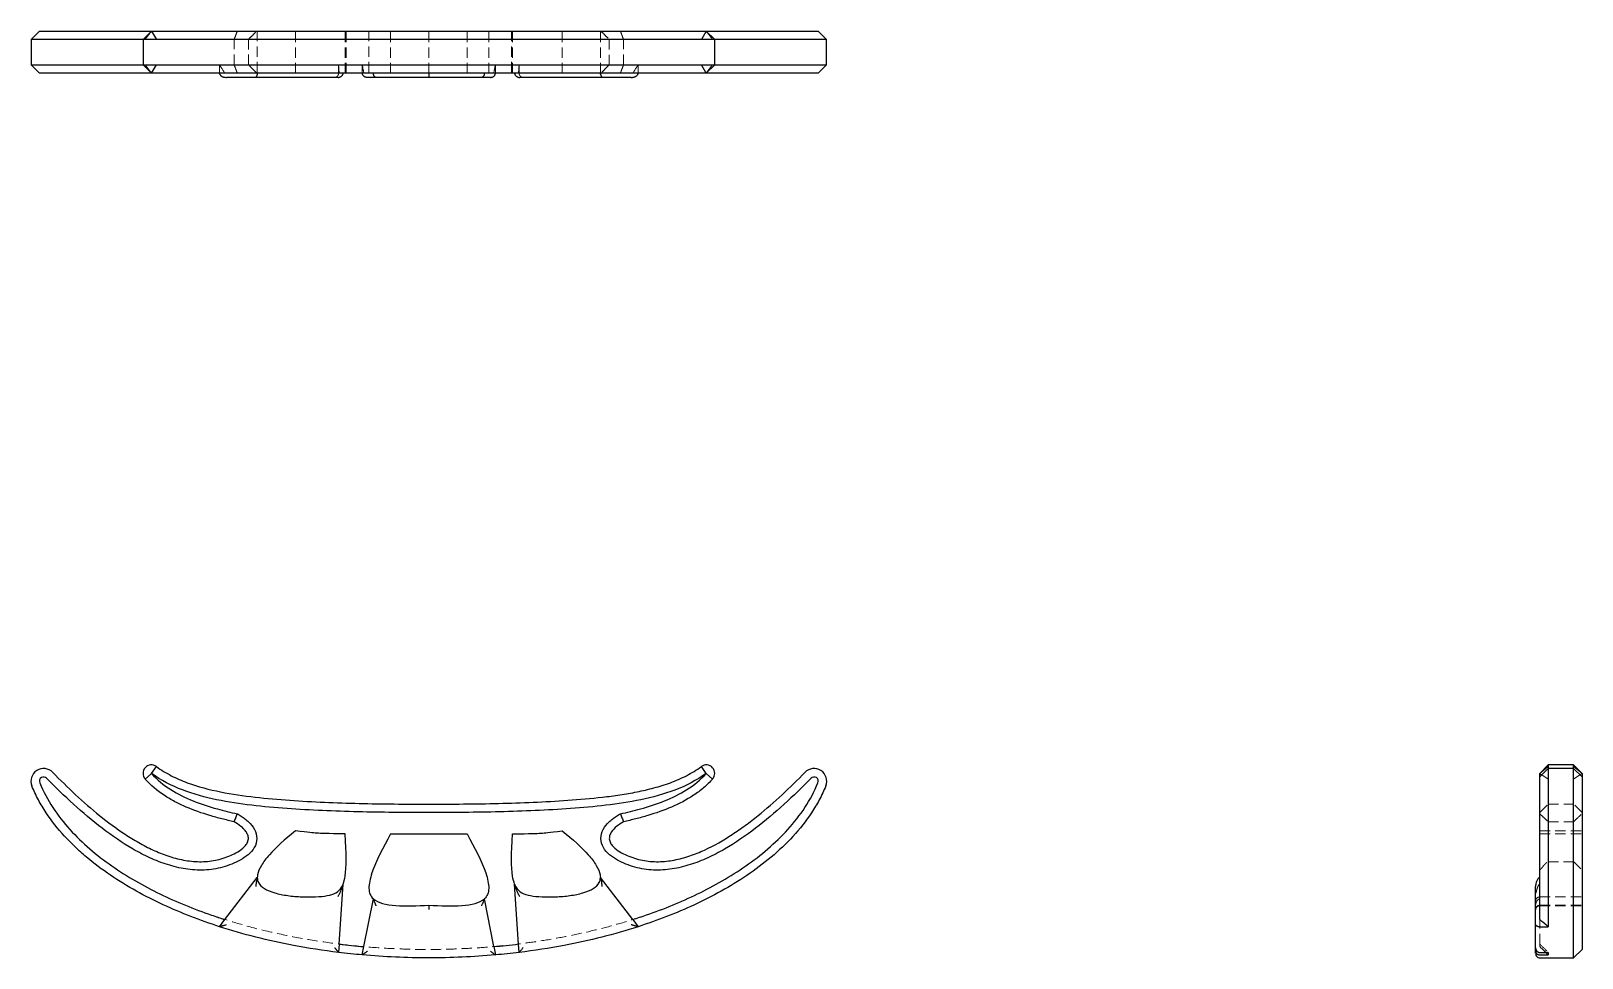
# Model space of a CAD drawing. Header units: millimetres. Extents: x 34 to 225, y 46 to 160.
import ezdxf

# ---------------------------------------------------------------- set-up
doc = ezdxf.new("R2010")
doc.units = ezdxf.units.MM
doc.linetypes.add('HIDDEN', pattern=[1.905, 1.27, -0.635])

msp = doc.modelspace()

# ---------------------------------------------------------------- linework, layer by layer
at = {"color": 7, "linetype": 'Continuous', "lineweight": 25}
for p, q in [((35.07, 159.93), (34.04, 158.89)), ((34.04, 158.89), (34.04, 155.78)), ((36.71, 158.89), (34.04, 158.89)), ((35.07, 159.93), (35.96, 159.93)), ((48.86, 159.93), (47.82, 158.89)), ((47.82, 158.89), (47.82, 155.78)), ((49.46, 158.89), (47.82, 158.89)), ((48.86, 159.93), (49.46, 158.89)), ((117.14, 159.93), (116.54, 158.89)), ((118.18, 158.89), (116.54, 158.89)), ((118.18, 158.89), (117.14, 159.93)), ((118.18, 155.78), (118.18, 158.89)), ((131.96, 158.89), (129.29, 158.89)), ((130.04, 159.93), (130.93, 159.93)), ((131.96, 158.89), (130.93, 159.93)), ((131.96, 155.78), (131.96, 158.89)), ((34.04, 155.78), (35.07, 154.74)), ((34.04, 155.78), (36.71, 155.78)), ((35.96, 154.74), (35.07, 154.74)), ((47.82, 155.78), (48.86, 154.74)), ((47.82, 155.78), (49.46, 155.78)), ((48.86, 154.74), (49.46, 155.78)), ((117.14, 154.74), (116.54, 155.78)), ((116.54, 155.78), (118.18, 155.78)), ((117.14, 154.74), (118.18, 155.78)), ((129.29, 155.78), (131.96, 155.78)), ((130.93, 154.74), (130.04, 154.74)), ((130.93, 154.74), (131.96, 155.78)), ((61.71, 154.22), (58.1, 154.22)), ((76.53, 154.22), (75.43, 154.22)), ((90.57, 154.22), (89.47, 154.22)), ((107.9, 154.22), (104.29, 154.22)), ((48.86, 68.6), (49.46, 69.44)), ((117.14, 68.6), (116.54, 69.44)), ((220.78, 69.64), (219.74, 68.6)), ((220.78, 69.2), (219.74, 68.16)), ((223.89, 69.64), (220.78, 69.64)), ((220.78, 69.64), (220.78, 69.2)), ((223.89, 69.2), (220.78, 69.2)), ((220.78, 69.2), (220.78, 67.06)), ((224.93, 68.6), (223.89, 69.64)), ((223.89, 69.2), (223.89, 69.64)), ((224.93, 68.16), (223.89, 69.2)), ((223.89, 67.06), (223.89, 69.2)), ((48.86, 68.6), (48.08, 67.91)), ((117.14, 68.6), (117.92, 67.91)), ((219.74, 68.6), (220, 68.42)), ((219.74, 68.21), (219.74, 68.6)), ((219.74, 67.45), (219.74, 68.16)), ((224.93, 68.6), (224.66, 68.42)), ((224.93, 68.6), (224.93, 68.21)), ((224.93, 68.16), (224.93, 67.45)), ((78.27, 61.15), (87.73, 61.15)), ((57.91, 50.62), (61.89, 55.78)), ((108.09, 50.62), (104.11, 55.78)), ((71.95, 47.61), (72.44, 54.98)), ((94.05, 47.61), (93.56, 54.98)), ((219.22, 50.01), (219.22, 54.69)), ((75.01, 47.29), (76.17, 53.16)), ((90.99, 47.29), (89.83, 53.16)), ((57.24, 49.74), (57.91, 50.62)), ((108.09, 50.62), (108.76, 49.74)), ((219.74, 49.74), (220.78, 49.74)), ((71.95, 47.61), (71.89, 46.58)), ((74.81, 46.27), (75.01, 47.29)), ((90.99, 47.29), (91.19, 46.27)), ((94.11, 46.58), (94.05, 47.61)), ((219.22, 46.73), (219.22, 47.12)), ((219.74, 46.58), (220.78, 46.58)), ((219.74, 46.27), (220.78, 46.27)), ((219.74, 45.9), (223.92, 45.9)), ((223.88, 45.9), (224.93, 46.94))]:
    msp.add_line(p, q, dxfattribs=at)
at = {"color": 7, "linetype": 'HIDDEN', "lineweight": 18}
for p, q in [((47.95, 158.89), (47.82, 158.89)), ((48.86, 159.93), (48.08, 158.89)), ((59.04, 155.78), (59.04, 158.89)), ((60.79, 155.76), (60.79, 158.91)), ((61.89, 159.93), (61.89, 154.74)), ((66.58, 154.74), (66.58, 159.93)), ((72.7, 154.74), (72.7, 159.93)), ((72.81, 154.74), (72.81, 159.93)), ((75.63, 159.93), (75.63, 154.74)), ((78.27, 154.74), (78.27, 159.93)), ((83, 154.74), (83, 159.93)), ((87.73, 154.74), (87.73, 159.93)), ((90.37, 154.74), (90.37, 159.93)), ((93.19, 159.93), (93.19, 154.74)), ((93.3, 154.74), (93.3, 159.93)), ((99.42, 154.74), (99.42, 159.93)), ((104.11, 154.74), (104.11, 159.93)), ((105.21, 158.91), (105.21, 155.76)), ((106.96, 155.78), (106.96, 158.89)), ((106.96, 158.89), (108.24, 158.89)), ((117.14, 159.93), (117.92, 158.89)), ((118.18, 158.89), (117.88, 158.89)), ((47.82, 155.78), (48.12, 155.78)), ((48.86, 154.74), (48.08, 155.78)), ((57.24, 154.74), (57.24, 155.78)), ((59.04, 155.78), (57.76, 155.78)), ((71.89, 154.74), (71.89, 155.78)), ((74.81, 154.74), (74.81, 155.78)), ((91.19, 154.74), (91.19, 155.78)), ((94.11, 154.74), (94.11, 155.78)), ((108.76, 154.74), (108.76, 155.78)), ((117.14, 154.74), (117.92, 155.78)), ((118.05, 155.78), (118.15, 155.78)), ((219.74, 68.6), (220.78, 69.44)), ((224.93, 68.6), (223.89, 69.44)), ((220, 68.42), (220.78, 67.91)), ((224.66, 68.42), (223.89, 67.91)), ((219.74, 63.78), (220.78, 64.82)), ((220.78, 64.82), (223.89, 64.82)), ((220.78, 64.82), (220.78, 64.82)), ((223.89, 64.82), (223.89, 64.82)), ((224.93, 63.78), (223.89, 64.82)), ((224.93, 63.63), (224.92, 63.63)), ((219.74, 61.53), (224.93, 61.53)), ((219.74, 61.15), (224.93, 61.15)), ((220.78, 62.66), (223.89, 62.66)), ((224.04, 62.8), (223.89, 62.66)), ((220.76, 57.74), (223.91, 57.74)), ((219.74, 53.4), (224.93, 53.4)), ((219.74, 52.38), (224.93, 52.38)), ((219.74, 47.61), (219.74, 50.57)), ((219.74, 47.29), (219.74, 47.61)), ((219.74, 47.61), (219.74, 47.61))]:
    msp.add_line(p, q, dxfattribs=at)
at = {"color": 7, "linetype": 'HIDDEN', "lineweight": 18, "flags": 128}
msp.add_lwpolyline([(223.88, 57.76), (224.4, 57.24), (224.93, 56.72)], dxfattribs=at)
at = {"color": 7, "linetype": 'Continuous', "lineweight": 25}
for centre, radius, start, end in [((35.59, 67.64), 1.56, 44.2489, 201.9544), ((48.86, 68.6), 1.04, 54.4862, 221.4059), ((117.14, 68.6), 1.04, 318.5941, 125.5138), ((130.41, 67.64), 1.56, 338.0456, 135.7511), ((35.59, 67.64), 0.519, 44.2489, 201.9544), ((130.41, 67.64), 0.519, 338.0456, 135.7511)]:
    msp.add_arc(centre, radius, start, end, dxfattribs=at)
at = {"color": 7, "linetype": 'HIDDEN', "lineweight": 18}
for centre, major_axis, ratio, start_param, end_param in [((70.44, 354.68), (-186.44, 2818.71), 0.004145, 1.641147, 1.641516), ((70.26, 356.23), (-287.11, 1497.65), 0.022007, 1.700826, 1.701525), ((92.92, 342.08), (250.55, 1311), 0.025167, 4.573811, 4.574611), ((98.4, 397.8), (258.2, 3897.94), 0.003005, 4.650191, 4.650458), ((462.8, -17.96), (3896.94, -3886.55), 0.022769, 4.672696, 4.672963), ((419.68, 24.77), (2817.33, -2808.37), 0.031443, 4.672728, 4.673097), ((407.08, 37.5), (1308.14, -1277.28), 0.067956, 4.635258, 4.635815), ((421.23, 23.23), (1495.15, -1461.5), 0.059313, 4.635354, 4.636053)]:
    msp.add_ellipse(centre, major_axis=major_axis, ratio=ratio, start_param=start_param, end_param=end_param, dxfattribs=at)
at = {"color": 7, "linetype": 'Continuous', "lineweight": 25}
for centre, major_axis, ratio, start_param, end_param in [((92.56, 223.49), (19.59, 176), 0.707102, 3.133465, 3.158023), ((74.48, 223.94), (-17.46, 176.56), 0.707087, 3.133947, 3.158459), ((407.08, 37.5), (1308.14, -1277.28), 0.067956, 4.635815, 4.636057)]:
    msp.add_ellipse(centre, major_axis=major_axis, ratio=ratio, start_param=start_param, end_param=end_param, dxfattribs=at)
at = {"color": 7, "linetype": 'HIDDEN', "lineweight": 18}
for points, knots in [([(34.15, 158.89), (34.34, 158.89), (34.74, 158.89), (35.55, 158.89), (36.56, 158.89), (37.82, 158.89), (39.2, 158.89), (41.01, 158.89), (43.28, 158.89), (46.07, 158.89), (48.62, 158.89), (50.28, 158.89), (50.91, 158.89)], [0, 0, 0, 0, 0.064351, 0.129145, 0.214987, 0.300856, 0.389066, 0.477292, 0.620014, 0.762796, 0.909145, 1, 1, 1, 1]), ([(53.64, 158.89), (53.43, 158.89), (52.57, 158.89), (51.17, 158.89), (49.49, 158.89), (48.5, 158.89), (48.01, 158.89)], [0, 0, 0, 0, 0.103652, 0.439996, 0.724803, 1, 1, 1, 1]), ([(48.08, 158.89), (48.42, 158.89), (48.94, 158.89), (49.56, 158.89), (49.78, 158.89)], [0, 0, 0, 0, 0.641654, 1, 1, 1, 1]), ([(52.89, 158.89), (53.51, 158.89), (55.03, 158.89), (57.5, 158.89), (60.29, 158.89), (63.11, 158.89), (65.95, 158.89), (68.8, 158.89), (71.67, 158.89), (74.56, 158.89), (77.45, 158.89), (80.34, 158.89), (83.24, 158.89), (86.46, 158.89), (90, 158.89), (93.85, 158.89), (97.7, 158.89), (101.54, 158.89), (105.37, 158.89), (108.82, 158.89), (111.68, 158.89), (113.25, 158.89), (113.93, 158.89)], [0, 0, 0, 0, 0.032278, 0.078612, 0.125298, 0.171985, 0.218291, 0.264598, 0.311127, 0.357656, 0.403954, 0.450252, 0.496733, 0.543214, 0.605061, 0.666936, 0.728779, 0.791824, 0.854905, 0.917936, 0.964735, 1, 1, 1, 1]), ([(56.6, 158.89), (56.81, 158.89), (57.61, 158.89), (58.43, 158.89), (59.04, 158.89)], [0, 0, 0, 0, 0.261164, 1, 1, 1, 1]), ([(59.43, 159.93), (59.36, 159.75), (59.3, 159.58), (59.23, 159.41), (59.17, 159.24), (59.1, 159.06), (59.04, 158.89)], [0, 0, 0, 0, 0.000738685, 0.000738685, 0.000738685, 0.00147737, 0.00147737, 0.00147737, 0.00147737]), ([(59.04, 158.89), (59.22, 158.89), (59.58, 158.89), (60.09, 158.89), (60.51, 158.89), (60.76, 158.89), (60.77, 158.89), (60.78, 158.89)], [0, 0, 0, 0, 0.226578, 0.455074, 0.702495, 0.881109, 1, 1, 1, 1]), ([(60.78, 158.88), (60.96, 159.06), (61.3, 159.4), (61.65, 159.75), (61.83, 159.93)], [0, 0, 0, 0, 0.5, 1, 1, 1, 1]), ([(104.17, 159.93), (104.35, 159.75), (104.7, 159.4), (105.04, 159.06), (105.22, 158.88)], [0, 0, 0, 0, 0.5000003, 1, 1, 1, 1]), ([(105.68, 158.89), (105.67, 158.89), (105.53, 158.89), (105.36, 158.89), (105.21, 158.89), (105.22, 158.89), (105.23, 158.89)], [0, 0, 0, 0, 0.0382725, 0.4808685, 0.8444896, 1, 1, 1, 1]), ([(106.96, 158.89), (106.9, 159.06), (106.83, 159.24), (106.77, 159.41), (106.73, 159.49), (106.7, 159.58), (106.67, 159.67), (106.64, 159.75), (106.6, 159.84), (106.57, 159.93)], [0, 0, 0, 0, 0.000738722, 0.000738722, 0.000738722, 0.001108083, 0.001108083, 0.001108083, 0.001477444, 0.001477444, 0.001477444, 0.001477444]), ([(114.96, 158.89), (115.74, 158.89), (117.41, 158.89), (119.87, 158.89), (122.36, 158.89), (124.55, 158.89), (126.46, 158.89), (128.11, 158.89), (129.6, 158.89), (130.9, 158.89), (131.54, 158.89), (131.85, 158.89)], [0, 0, 0, 0, 0.110487, 0.238462, 0.364999, 0.492222, 0.592992, 0.693733, 0.797908, 0.902023, 1, 1, 1, 1]), ([(116.15, 158.89), (116.34, 158.89), (116.99, 158.89), (117.53, 158.89), (117.92, 158.89)], [0, 0, 0, 0, 0.284844, 1, 1, 1, 1]), ([(50.47, 155.78), (50, 155.78), (48.61, 155.78), (46.41, 155.77), (44.06, 155.78), (42, 155.78), (40.24, 155.78), (38.61, 155.78), (37.1, 155.77), (35.76, 155.77), (34.78, 155.78), (34.31, 155.78), (34.15, 155.78)], [0, 0, 0, 0, 0.06957, 0.202481, 0.335367, 0.437835, 0.540732, 0.640013, 0.739266, 0.84212, 0.944913, 1, 1, 1, 1]), ([(49.85, 155.78), (49.66, 155.78), (49.01, 155.78), (48.47, 155.78), (48.08, 155.78)], [0, 0, 0, 0, 0.284844, 1, 1, 1, 1]), ([(57.24, 155.78), (56.31, 155.78), (54.63, 155.78), (53, 155.78), (52.27, 155.78)], [0, 0, 0, 0, 0.554841, 1, 1, 1, 1]), ([(59.04, 155.78), (59.1, 155.6), (59.17, 155.43), (59.23, 155.26), (59.27, 155.17), (59.3, 155.08), (59.33, 155), (59.36, 154.91), (59.4, 154.83), (59.43, 154.74)], [0, 0, 0, 0, 0.000738722, 0.000738722, 0.000738722, 0.001108083, 0.001108083, 0.001108083, 0.001477444, 0.001477444, 0.001477444, 0.001477444]), ([(61.83, 154.74), (61.65, 154.91), (61.3, 155.26), (60.96, 155.61), (60.78, 155.78)], [0, 0, 0, 0, 0.5, 1, 1, 1, 1]), ([(61.92, 154.74), (61.91, 154.69), (61.9, 154.61), (61.86, 154.54), (61.84, 154.51)], [0, 0, 0, 0, 0.631536, 1, 1, 1, 1]), ([(71.4, 154.22), (71.43, 154.22), (71.46, 154.22), (71.52, 154.23), (71.57, 154.25), (71.61, 154.27), (71.65, 154.29), (71.68, 154.32), (71.73, 154.36), (71.79, 154.42), (71.85, 154.52), (71.88, 154.63), (71.88, 154.7), (71.89, 154.74)], [0, 0, 0, 0, 0.096123, 0.183986, 0.263597, 0.334972, 0.398129, 0.453097, 0.499921, 0.647199, 0.777495, 0.893732, 1, 1, 1, 1]), ([(94.6, 154.22), (94.58, 154.22), (94.52, 154.22), (94.44, 154.24), (94.36, 154.29), (94.28, 154.34), (94.21, 154.42), (94.16, 154.52), (94.12, 154.63), (94.12, 154.7), (94.11, 154.74)], [0, 0, 0, 0, 0.086495, 0.249567, 0.38966, 0.500064, 0.648495, 0.780719, 0.897189, 1, 1, 1, 1]), ([(104.16, 154.51), (104.14, 154.54), (104.1, 154.61), (104.09, 154.69), (104.08, 154.74)], [0, 0, 0, 0, 0.368461, 1, 1, 1, 1]), ([(105.22, 155.78), (105.04, 155.61), (104.7, 155.26), (104.35, 154.91), (104.17, 154.74)], [0, 0, 0, 0, 0.5, 1, 1, 1, 1]), ([(106.96, 155.78), (106.78, 155.78), (106.42, 155.78), (105.91, 155.78), (105.49, 155.78), (105.25, 155.78), (105.19, 155.78), (105.29, 155.78), (105.47, 155.78), (105.62, 155.78), (105.63, 155.78)], [0, 0, 0, 0, 0.164508, 0.330408, 0.510049, 0.639733, 0.741123, 0.842666, 0.979224, 1, 1, 1, 1]), ([(106.57, 154.74), (106.64, 154.91), (106.7, 155.08), (106.77, 155.26), (106.83, 155.43), (106.9, 155.6), (106.96, 155.78)], [0, 0, 0, 0, 0.000738685, 0.000738685, 0.000738685, 0.00147737, 0.00147737, 0.00147737, 0.00147737]), ([(109.4, 155.78), (109.19, 155.78), (108.39, 155.78), (107.57, 155.78), (106.96, 155.78)], [0, 0, 0, 0, 0.261164, 1, 1, 1, 1]), ([(113.09, 155.78), (112.61, 155.78), (111.2, 155.78), (109.74, 155.78), (108.76, 155.78)], [0, 0, 0, 0, 0.332067, 1, 1, 1, 1]), ([(112.36, 155.78), (112.57, 155.78), (113.43, 155.78), (114.83, 155.78), (116.51, 155.78), (117.5, 155.78), (117.99, 155.78)], [0, 0, 0, 0, 0.103652, 0.439996, 0.724803, 1, 1, 1, 1]), ([(131.85, 155.78), (131.66, 155.78), (131.26, 155.78), (130.45, 155.77), (129.44, 155.77), (128.18, 155.78), (126.8, 155.78), (124.99, 155.77), (122.72, 155.78), (120.02, 155.77), (117.56, 155.78), (116, 155.78), (115.36, 155.78)], [0, 0, 0, 0, 0.065194, 0.130837, 0.217804, 0.304798, 0.394163, 0.483546, 0.627597, 0.772789, 0.906934, 1, 1, 1, 1]), ([(117.92, 155.78), (117.58, 155.78), (117.06, 155.78), (116.44, 155.78), (116.22, 155.78)], [0, 0, 0, 0, 0.641654, 1, 1, 1, 1]), ([(220.78, 66.81), (220.78, 66.81), (220.78, 66.97), (220.78, 67.37), (220.78, 68.01), (220.78, 68.71), (220.78, 69.2), (220.78, 69.44)], [0, 0, 0, 0, 0.01829, 0.307569, 0.59663, 0.797583, 1, 1, 1, 1]), ([(220.78, 57.76), (220.78, 57.77), (220.78, 57.78), (220.78, 57.94), (220.78, 58.32), (220.78, 58.96), (220.78, 59.71), (220.78, 60.57), (220.78, 61.7), (220.78, 63.14), (220.78, 64.9), (220.78, 66.76), (220.78, 68.07), (220.78, 68.73)], [0, 0, 0, 0, 0.013418, 0.059646, 0.15461, 0.235023, 0.315479, 0.397794, 0.480127, 0.609396, 0.738701, 0.869344, 1, 1, 1, 1]), ([(223.89, 69.44), (223.89, 69.17), (223.89, 68.62), (223.89, 67.98), (223.89, 67.66), (223.89, 67.52)], [0, 0, 0, 0, 0.352694, 0.70868, 1, 1, 1, 1]), ([(223.89, 68.73), (223.89, 68.02), (223.89, 66.6), (223.89, 64.59), (223.89, 62.89), (223.89, 61.5), (223.89, 60.4), (223.89, 59.54), (223.89, 58.91), (223.89, 58.45), (223.89, 58.09), (223.89, 57.84), (223.89, 57.8), (223.89, 57.78)], [0, 0, 0, 0, 0.141377, 0.282969, 0.424528, 0.520706, 0.616938, 0.713013, 0.772366, 0.831706, 0.892409, 0.953084, 1, 1, 1, 1]), ([(219.74, 63.63), (219.91, 63.47), (220.08, 63.31), (220.26, 63.14), (220.43, 62.98), (220.6, 62.82), (220.78, 62.66)], [0, 0, 0, 0, 0.000738685, 0.000738685, 0.000738685, 0.00147737, 0.00147737, 0.00147737, 0.00147737]), ([(223.89, 62.66), (224.06, 62.82), (224.24, 62.98), (224.41, 63.14), (224.49, 63.23), (224.58, 63.31), (224.67, 63.39), (224.75, 63.47), (224.84, 63.55), (224.93, 63.63)], [0, 0, 0, 0, 0.000738722, 0.000738722, 0.000738722, 0.001108083, 0.001108083, 0.001108083, 0.001477444, 0.001477444, 0.001477444, 0.001477444]), ([(219.74, 56.7), (219.79, 56.75), (219.88, 56.85), (220.03, 57.03), (220.15, 57.18), (220.25, 57.3), (220.32, 57.38), (220.39, 57.45), (220.46, 57.51), (220.52, 57.57), (220.6, 57.64), (220.7, 57.7), (220.75, 57.74), (220.78, 57.76)], [0, 0, 0, 0, 0.223964, 0.396147, 0.520893, 0.567635, 0.605881, 0.638407, 0.669386, 0.703423, 0.743989, 0.851656, 1, 1, 1, 1]), ([(219.74, 54.98), (219.73, 54.98), (219.72, 54.98), (219.69, 54.97), (219.66, 54.95), (219.62, 54.91), (219.56, 54.81), (219.49, 54.64), (219.41, 54.44), (219.35, 54.24), (219.3, 54.04), (219.25, 53.84), (219.23, 53.65), (219.22, 53.52), (219.22, 53.46)], [0, 0, 0, 0, 0.011562, 0.02373, 0.045329, 0.072593, 0.126422, 0.251605, 0.376946, 0.501371, 0.634323, 0.749273, 0.881418, 1, 1, 1, 1]), ([(219.22, 52.92), (219.23, 52.98), (219.24, 53.1), (219.36, 53.27), (219.54, 53.38), (219.67, 53.39), (219.74, 53.4)], [0, 0, 0, 0, 0.247877, 0.50199, 0.755067, 1, 1, 1, 1]), ([(219.74, 53.16), (219.72, 53.15), (219.69, 53.15), (219.64, 53.14), (219.59, 53.11), (219.54, 53.08), (219.47, 53.03), (219.4, 52.94), (219.31, 52.78), (219.25, 52.61), (219.22, 52.45), (219.22, 52.36), (219.22, 52.32)], [0, 0, 0, 0, 0.0433093, 0.0891269, 0.1385241, 0.1923587, 0.2512952, 0.3628253, 0.5012408, 0.7500247, 0.8749163, 1, 1, 1, 1]), ([(219.74, 52.38), (219.72, 52.38), (219.66, 52.38), (219.58, 52.36), (219.48, 52.32), (219.38, 52.25), (219.3, 52.14), (219.23, 52.01), (219.22, 51.91), (219.22, 51.86)], [0, 0, 0, 0, 0.0852019, 0.1911778, 0.3191106, 0.4685826, 0.6365162, 0.8166045, 1, 1, 1, 1]), ([(219.22, 51.8), (219.23, 51.86), (219.24, 51.99), (219.36, 52.17), (219.54, 52.29), (219.67, 52.3), (219.74, 52.31)], [0, 0, 0, 0, 0.2451372, 0.500931, 0.7562459, 1, 1, 1, 1]), ([(219.74, 52.31), (220.03, 52.31), (220.59, 52.31), (221.45, 52.31), (222.48, 52.31), (223.65, 52.31), (224.5, 52.31), (224.93, 52.31)], [0, 0, 0, 0, 0.17091, 0.337665, 0.500551, 0.747087, 1, 1, 1, 1]), ([(92.1, 47.41), (91.63, 47.36), (90.21, 47.21), (87.83, 47.06), (84.95, 46.95), (82.06, 46.93), (78.85, 47.01), (75.33, 47.23), (71.5, 47.64), (67.67, 48.22), (63.85, 48.98), (60.24, 49.88), (57.96, 50.62), (56.92, 50.95)], [0, 0, 0, 0, 0.039385, 0.120241, 0.201097, 0.282275, 0.363453, 0.471475, 0.579545, 0.68756, 0.797765, 0.908033, 1, 1, 1, 1]), ([(109.12, 50.97), (108.66, 50.81), (107.27, 50.34), (104.93, 49.68), (102.12, 48.99), (99.29, 48.41), (96.52, 47.93), (94.69, 47.7), (93.81, 47.59)], [0, 0, 0, 0, 0.094149, 0.278936, 0.46373, 0.647015, 0.830304, 1, 1, 1, 1])]:
    msp.add_open_spline(points, degree=3, knots=knots, dxfattribs=at)
at = {"color": 7, "linetype": 'Continuous', "lineweight": 25}
for points, knots in [([(35.96, 159.93), (36.66, 159.93), (38.05, 159.93), (40.24, 159.93), (42.28, 159.93), (44.15, 159.93), (45.83, 159.93), (47.36, 159.93), (48.37, 159.93), (48.77, 159.93)], [0, 0, 0, 0, 0.182406, 0.365066, 0.54769, 0.671496, 0.795365, 0.91907, 1, 1, 1, 1]), ([(47.82, 158.89), (47.36, 158.89), (46.39, 158.89), (44.71, 158.89), (42.78, 158.89), (40.68, 158.89), (38.65, 158.89), (37.36, 158.89), (36.71, 158.89)], [0, 0, 0, 0, 0.110447, 0.232066, 0.423016, 0.614021, 0.807001, 1, 1, 1, 1]), ([(48.86, 159.93), (50.05, 159.93), (51.37, 159.93), (54.07, 159.93), (55.47, 159.93), (58.32, 159.93), (59.76, 159.93), (62.65, 159.93), (64.1, 159.93), (68.45, 159.93), (71.36, 159.93), (77.18, 159.93), (80.09, 159.93), (83, 159.93)], [0, 0, 0, 0, 0.00841271, 0.00841271, 0.01682541, 0.01682541, 0.02523812, 0.02523812, 0.03365082, 0.03365082, 0.05047623, 0.05047623, 0.06730164, 0.06730164, 0.06730164, 0.06730164]), ([(83, 158.89), (80.14, 158.89), (77.29, 158.89), (73, 158.89), (71.58, 158.89), (68.72, 158.89), (67.3, 158.89), (64.45, 158.89), (63.03, 158.89), (60.9, 158.89), (60.19, 158.89), (58.78, 158.89), (58.07, 158.89), (56.68, 158.89), (55.98, 158.89), (54.61, 158.89), (53.93, 158.89), (52.93, 158.89), (52.6, 158.89), (51.94, 158.89), (51.62, 158.89), (50.66, 158.89), (50.05, 158.89), (49.46, 158.89)], [0, 0, 0, 0, 0.25, 0.25, 0.375, 0.375, 0.5, 0.5, 0.625, 0.625, 0.6875, 0.6875, 0.75, 0.75, 0.8125, 0.8125, 0.875, 0.875, 0.90625, 0.90625, 0.9375, 0.9375, 1, 1, 1, 1]), ([(83, 159.93), (85.91, 159.93), (88.82, 159.93), (94.64, 159.93), (97.55, 159.93), (101.91, 159.93), (103.36, 159.93), (106.25, 159.93), (107.69, 159.93), (110.54, 159.93), (111.96, 159.93), (114.66, 159.93), (115.95, 159.93), (117.14, 159.93)], [0, 0, 0, 0, 0.01670521, 0.01670521, 0.03341042, 0.03341042, 0.04176303, 0.04176303, 0.05011563, 0.05011563, 0.05846824, 0.05846824, 0.06682085, 0.06682085, 0.06682085, 0.06682085]), ([(116.54, 158.89), (115.95, 158.89), (115.34, 158.89), (114.38, 158.89), (114.06, 158.89), (113.4, 158.89), (113.07, 158.89), (111.39, 158.89), (110.02, 158.89), (107.23, 158.89), (105.81, 158.89), (102.97, 158.89), (101.55, 158.89), (98.7, 158.89), (97.28, 158.89), (94.42, 158.89), (93, 158.89), (88.71, 158.89), (85.86, 158.89), (83, 158.89)], [0, 0, 0, 0, 0.0625, 0.0625, 0.09375, 0.09375, 0.125, 0.125, 0.25, 0.25, 0.375, 0.375, 0.5, 0.5, 0.625, 0.625, 0.75, 0.75, 1, 1, 1, 1]), ([(117.23, 159.93), (117.56, 159.93), (118.65, 159.93), (120.4, 159.93), (122.45, 159.93), (124.77, 159.93), (127.32, 159.93), (129.13, 159.93), (130.04, 159.93)], [0, 0, 0, 0, 0.067925, 0.220775, 0.373935, 0.527001, 0.763464, 1, 1, 1, 1]), ([(129.29, 158.89), (128.59, 158.89), (127.18, 158.89), (124.97, 158.89), (122.9, 158.89), (121, 158.89), (119.52, 158.89), (118.55, 158.89), (118.18, 158.89)], [0, 0, 0, 0, 0.209065, 0.418448, 0.627781, 0.770007, 0.912312, 1, 1, 1, 1]), ([(48.77, 154.74), (48.44, 154.74), (47.35, 154.74), (45.6, 154.74), (43.55, 154.74), (41.23, 154.74), (38.68, 154.74), (36.87, 154.74), (35.96, 154.74)], [0, 0, 0, 0, 0.067925, 0.220775, 0.373935, 0.527001, 0.763464, 1, 1, 1, 1]), ([(36.71, 155.78), (37.41, 155.78), (38.82, 155.78), (41.03, 155.78), (43.1, 155.78), (45, 155.78), (46.48, 155.78), (47.45, 155.78), (47.82, 155.78)], [0, 0, 0, 0, 0.209065, 0.418447, 0.627781, 0.770006, 0.912312, 1, 1, 1, 1]), ([(83, 154.74), (80.09, 154.74), (77.18, 154.74), (71.36, 154.74), (68.45, 154.74), (64.09, 154.74), (62.64, 154.74), (59.75, 154.74), (58.31, 154.74), (55.46, 154.74), (54.04, 154.74), (51.34, 154.74), (50.05, 154.74), (48.86, 154.74)], [0, 0, 0, 0, 0.01670521, 0.01670521, 0.03341042, 0.03341042, 0.04176303, 0.04176303, 0.05011563, 0.05011563, 0.05846824, 0.05846824, 0.06682085, 0.06682085, 0.06682085, 0.06682085]), ([(49.46, 155.78), (50.05, 155.78), (50.66, 155.78), (51.62, 155.78), (51.94, 155.78), (52.6, 155.78), (52.93, 155.78), (54.61, 155.78), (55.98, 155.78), (58.77, 155.78), (60.19, 155.78), (63.03, 155.78), (64.45, 155.78), (67.3, 155.78), (68.72, 155.78), (71.58, 155.78), (73, 155.78), (77.29, 155.78), (80.14, 155.78), (83, 155.78)], [0, 0, 0, 0, 0.0625, 0.0625, 0.09375, 0.09375, 0.125, 0.125, 0.25, 0.25, 0.375, 0.375, 0.5, 0.5, 0.625, 0.625, 0.75, 0.75, 1, 1, 1, 1]), ([(57.24, 154.74), (57.24, 154.72), (57.24, 154.69), (57.25, 154.64), (57.27, 154.59), (57.3, 154.54), (57.34, 154.49), (57.39, 154.45), (57.44, 154.4), (57.5, 154.36), (57.57, 154.33), (57.66, 154.29), (57.76, 154.26), (57.91, 154.23), (58.03, 154.22), (58.1, 154.22)], [0, 0, 0, 0, 0.043438, 0.088476, 0.135896, 0.186371, 0.240462, 0.298621, 0.361217, 0.428541, 0.500832, 0.580735, 0.667337, 0.803882, 1, 1, 1, 1]), ([(61.89, 154.74), (61.89, 154.73), (61.89, 154.7), (61.89, 154.67), (61.88, 154.63), (61.87, 154.6), (61.86, 154.56), (61.85, 154.52), (61.83, 154.47), (61.81, 154.41), (61.77, 154.34), (61.75, 154.29), (61.73, 154.25), (61.72, 154.23), (61.71, 154.22), (61.71, 154.22), (61.71, 154.22), (61.71, 154.22)], [0, 0, 0, 0, 0.026165, 0.054481, 0.085804, 0.120767, 0.159835, 0.203361, 0.251641, 0.349215, 0.50174, 0.64174, 0.751386, 0.875624, 0.937915, 0.969179, 1, 1, 1, 1]), ([(71.82, 154.22), (71.85, 154.22), (71.9, 154.22), (71.97, 154.24), (72.05, 154.26), (72.14, 154.3), (72.22, 154.35), (72.3, 154.41), (72.36, 154.49), (72.4, 154.56), (72.43, 154.62), (72.44, 154.66), (72.44, 154.69), (72.44, 154.72), (72.44, 154.73), (72.44, 154.74)], [0, 0, 0, 0, 0.077444, 0.16125, 0.250759, 0.36569, 0.498648, 0.623066, 0.7484, 0.873576, 0.92377, 0.952452, 0.97509, 0.987889, 1, 1, 1, 1]), ([(75.43, 154.22), (75.41, 154.22), (75.34, 154.22), (75.23, 154.24), (75.13, 154.28), (75.03, 154.34), (74.96, 154.4), (74.89, 154.48), (74.85, 154.57), (74.82, 154.65), (74.81, 154.71), (74.81, 154.74)], [0, 0, 0, 0, 0.087754, 0.249272, 0.389457, 0.499834, 0.621117, 0.731321, 0.830582, 0.91961, 1, 1, 1, 1]), ([(76.53, 154.22), (76.52, 154.22), (76.49, 154.22), (76.45, 154.23), (76.4, 154.25), (76.35, 154.28), (76.3, 154.34), (76.25, 154.4), (76.21, 154.48), (76.19, 154.57), (76.17, 154.65), (76.17, 154.71), (76.17, 154.74)], [0, 0, 0, 0, 0.082799, 0.166146, 0.250043, 0.375381, 0.499227, 0.6376, 0.749176, 0.844399, 0.926677, 1, 1, 1, 1]), ([(83, 155.78), (85.86, 155.78), (88.71, 155.78), (93, 155.78), (94.42, 155.78), (97.28, 155.78), (98.7, 155.78), (101.55, 155.78), (102.97, 155.78), (105.1, 155.78), (105.81, 155.78), (107.22, 155.78), (107.93, 155.78), (109.32, 155.78), (110.02, 155.78), (111.39, 155.78), (112.07, 155.78), (113.07, 155.78), (113.4, 155.78), (114.06, 155.78), (114.38, 155.78), (115.34, 155.78), (115.95, 155.78), (116.54, 155.78)], [0, 0, 0, 0, 0.25, 0.25, 0.375, 0.375, 0.5, 0.5, 0.625, 0.625, 0.6875, 0.6875, 0.75, 0.75, 0.8125, 0.8125, 0.875, 0.875, 0.90625, 0.90625, 0.9375, 0.9375, 1, 1, 1, 1]), ([(117.14, 154.74), (115.95, 154.74), (114.63, 154.74), (111.93, 154.74), (110.53, 154.74), (107.68, 154.74), (106.24, 154.74), (103.35, 154.74), (101.9, 154.74), (97.55, 154.74), (94.64, 154.74), (88.82, 154.74), (85.91, 154.74), (83, 154.74)], [0, 0, 0, 0, 0.00841271, 0.00841271, 0.01682541, 0.01682541, 0.02523812, 0.02523812, 0.03365082, 0.03365082, 0.05047623, 0.05047623, 0.06730164, 0.06730164, 0.06730164, 0.06730164]), ([(83, 154.74), (83, 154.72), (83, 154.66), (83, 154.58), (83, 154.48), (83, 154.38), (83, 154.3), (83, 154.23), (83, 154.22), (83, 154.22)], [0, 0, 0, 0, 0.0852019, 0.1911778, 0.3191106, 0.4685826, 0.6365162, 0.8166045, 1, 1, 1, 1]), ([(89.83, 154.74), (89.83, 154.72), (89.83, 154.69), (89.82, 154.64), (89.82, 154.59), (89.8, 154.54), (89.78, 154.47), (89.75, 154.4), (89.69, 154.31), (89.61, 154.25), (89.53, 154.22), (89.49, 154.22), (89.47, 154.22)], [0, 0, 0, 0, 0.0433093, 0.0891269, 0.1385241, 0.1923587, 0.2512952, 0.3628253, 0.5012408, 0.7500247, 0.8749163, 1, 1, 1, 1]), ([(90.57, 154.22), (90.6, 154.22), (90.66, 154.22), (90.74, 154.24), (90.81, 154.26), (90.87, 154.28), (90.92, 154.31), (90.99, 154.35), (91.06, 154.42), (91.14, 154.52), (91.18, 154.63), (91.19, 154.7), (91.19, 154.74)], [0, 0, 0, 0, 0.11151, 0.21171, 0.300617, 0.378254, 0.444659, 0.499894, 0.648594, 0.779215, 0.894868, 1, 1, 1, 1]), ([(93.56, 154.74), (93.56, 154.73), (93.56, 154.72), (93.56, 154.69), (93.56, 154.66), (93.57, 154.62), (93.6, 154.56), (93.64, 154.49), (93.7, 154.41), (93.78, 154.35), (93.86, 154.3), (93.96, 154.25), (94.06, 154.23), (94.14, 154.22), (94.18, 154.22)], [0, 0, 0, 0, 0.011562, 0.02373, 0.045329, 0.072593, 0.126422, 0.251605, 0.376946, 0.501371, 0.634323, 0.749273, 0.881418, 1, 1, 1, 1]), ([(104.11, 154.74), (104.11, 154.73), (104.11, 154.7), (104.11, 154.67), (104.12, 154.63), (104.13, 154.6), (104.14, 154.56), (104.15, 154.52), (104.17, 154.47), (104.2, 154.41), (104.24, 154.32), (104.27, 154.25), (104.28, 154.22), (104.29, 154.22), (104.29, 154.22)], [0, 0, 0, 0, 0.026654, 0.055259, 0.086696, 0.121635, 0.160564, 0.203837, 0.251711, 0.359894, 0.501756, 0.742756, 0.908878, 1, 1, 1, 1]), ([(107.9, 154.22), (107.94, 154.22), (108.01, 154.22), (108.11, 154.23), (108.19, 154.25), (108.27, 154.27), (108.34, 154.29), (108.44, 154.33), (108.55, 154.39), (108.64, 154.47), (108.71, 154.56), (108.75, 154.65), (108.76, 154.71), (108.76, 154.74)], [0, 0, 0, 0, 0.105615, 0.196321, 0.272122, 0.333029, 0.419632, 0.49963, 0.626133, 0.737156, 0.834505, 0.920855, 1, 1, 1, 1]), ([(130.04, 154.74), (129.33, 154.74), (127.93, 154.74), (125.72, 154.74), (123.65, 154.74), (121.76, 154.74), (120.06, 154.74), (118.55, 154.74), (117.58, 154.74), (117.23, 154.74)], [0, 0, 0, 0, 0.184155, 0.368576, 0.552958, 0.678037, 0.803181, 0.928151, 1, 1, 1, 1]), ([(118.15, 155.78), (118.62, 155.78), (119.6, 155.78), (121.29, 155.78), (123.22, 155.78), (125.32, 155.78), (127.35, 155.78), (128.64, 155.78), (129.29, 155.78)], [0, 0, 0, 0, 0.112584, 0.2339109, 0.4244021, 0.6149484, 0.8074649, 1, 1, 1, 1]), ([(71.82, 154.22), (71.43, 154.22), (70.57, 154.22), (69.69, 154.22), (68.36, 154.22), (67.47, 154.22), (66.15, 154.22), (65.27, 154.22), (63.97, 154.22), (62.71, 154.22), (61.97, 154.22), (61.71, 154.22)], [0, 0, 0, 0, 0.125, 0.25, 0.25, 0.5, 0.5, 0.625, 0.75, 0.875, 1, 1, 1, 1]), ([(83, 154.22), (81.91, 154.22), (80.28, 154.22), (78.11, 154.22), (77.03, 154.22), (76.53, 154.22)], [0, 0, 0, 0, 0.5, 0.75, 1, 1, 1, 1]), ([(89.47, 154.22), (88.97, 154.22), (87.89, 154.22), (85.72, 154.22), (84.09, 154.22), (83, 154.22)], [0, 0, 0, 0, 0.25, 0.5, 1, 1, 1, 1]), ([(104.29, 154.22), (104.03, 154.22), (103.29, 154.22), (102.03, 154.22), (100.73, 154.22), (99.85, 154.22), (98.53, 154.22), (97.64, 154.22), (96.31, 154.22), (95.43, 154.22), (94.57, 154.22), (94.18, 154.22)], [0, 0, 0, 0, 0.125, 0.25, 0.375, 0.5, 0.5, 0.75, 0.75, 0.875, 1, 1, 1, 1]), ([(36.71, 68.73), (37.62, 67.79), (38.56, 66.87), (40.48, 65.09), (41.46, 64.23), (43.49, 62.6), (44.54, 61.82), (46.17, 60.75), (46.73, 60.4), (47.87, 59.76), (48.46, 59.45), (49.65, 58.9), (50.26, 58.66), (51.5, 58.24), (52.14, 58.07), (53.11, 57.88), (53.44, 57.83), (54.1, 57.76), (54.43, 57.74), (55.08, 57.73), (55.41, 57.75), (56.07, 57.8), (56.4, 57.85), (57.37, 58.04), (58, 58.24), (58.9, 58.64), (59.19, 58.79), (59.76, 59.13), (60.04, 59.32), (60.39, 59.68), (60.5, 59.81), (60.68, 60.09), (60.74, 60.25), (60.8, 60.58), (60.79, 60.75), (60.7, 61.07), (60.63, 61.22), (60.45, 61.5), (60.34, 61.63), (60.11, 61.87), (59.99, 61.98), (59.6, 62.3), (59.32, 62.48), (59.04, 62.66)], [0, 0, 0, 0, 0.125, 0.125, 0.25, 0.25, 0.375, 0.375, 0.4375, 0.4375, 0.5, 0.5, 0.5625, 0.5625, 0.625, 0.625, 0.65625, 0.65625, 0.6875, 0.6875, 0.71875, 0.71875, 0.75, 0.75, 0.8125, 0.8125, 0.84375, 0.84375, 0.875, 0.875, 0.890625, 0.890625, 0.90625, 0.90625, 0.921875, 0.921875, 0.9375, 0.9375, 0.953125, 0.953125, 0.96875, 0.96875, 1, 1, 1, 1]), ([(49.46, 69.44), (50.05, 69.03), (50.66, 68.65), (51.62, 68.15), (51.94, 68), (52.6, 67.71), (52.93, 67.58), (54.61, 66.96), (55.98, 66.61), (58.77, 66.05), (60.19, 65.84), (63.03, 65.51), (64.45, 65.39), (67.3, 65.19), (68.72, 65.11), (71.58, 64.99), (73, 64.94), (77.29, 64.84), (80.14, 64.82), (83, 64.82)], [0, 0, 0, 0, 0.0625, 0.0625, 0.09375, 0.09375, 0.125, 0.125, 0.25, 0.25, 0.375, 0.375, 0.5, 0.5, 0.625, 0.625, 0.75, 0.75, 1, 1, 1, 1]), ([(83, 64.82), (85.86, 64.82), (88.71, 64.84), (93, 64.94), (94.42, 64.99), (97.28, 65.11), (98.7, 65.19), (101.55, 65.39), (102.97, 65.51), (105.1, 65.76), (105.81, 65.85), (107.22, 66.07), (107.93, 66.19), (109.32, 66.47), (110.02, 66.63), (111.39, 67), (112.07, 67.21), (113.07, 67.58), (113.4, 67.71), (114.06, 68), (114.38, 68.15), (115.34, 68.65), (115.95, 69.03), (116.54, 69.44)], [0, 0, 0, 0, 0.25, 0.25, 0.375, 0.375, 0.5, 0.5, 0.625, 0.625, 0.6875, 0.6875, 0.75, 0.75, 0.8125, 0.8125, 0.875, 0.875, 0.90625, 0.90625, 0.9375, 0.9375, 1, 1, 1, 1]), ([(106.96, 62.66), (106.68, 62.48), (106.4, 62.3), (105.88, 61.88), (105.64, 61.64), (105.37, 61.22), (105.29, 61.07), (105.23, 60.83), (105.22, 60.75), (105.21, 60.58), (105.21, 60.49), (105.26, 60.25), (105.32, 60.09), (105.5, 59.81), (105.61, 59.68), (105.96, 59.33), (106.23, 59.13), (106.8, 58.79), (107.09, 58.64), (108, 58.25), (108.64, 58.04), (109.61, 57.85), (109.93, 57.8), (110.59, 57.75), (110.92, 57.73), (111.91, 57.75), (112.56, 57.82), (113.85, 58.06), (114.48, 58.23), (115.74, 58.66), (116.34, 58.9), (118.12, 59.72), (119.25, 60.37), (120.9, 61.45), (121.44, 61.83), (122.5, 62.6), (123.01, 63), (124.54, 64.23), (125.53, 65.09), (127.44, 66.87), (128.38, 67.79), (129.29, 68.73)], [0, 0, 0, 0, 0.03125, 0.03125, 0.0625, 0.0625, 0.078125, 0.078125, 0.085937, 0.085937, 0.09375, 0.09375, 0.109375, 0.109375, 0.125, 0.125, 0.15625, 0.15625, 0.1875, 0.1875, 0.25, 0.25, 0.28125, 0.28125, 0.3125, 0.3125, 0.375, 0.375, 0.4375, 0.4375, 0.5, 0.5, 0.625, 0.625, 0.6875, 0.6875, 0.75, 0.75, 0.875, 0.875, 1, 1, 1, 1]), ([(57.24, 49.74), (56.06, 50.12), (54.88, 50.54), (52.57, 51.44), (51.43, 51.92), (49.19, 52.96), (48.08, 53.52), (45.92, 54.72), (44.87, 55.37), (42.8, 56.76), (41.81, 57.51), (40.38, 58.71), (39.91, 59.12), (39.02, 59.98), (38.58, 60.42), (37.34, 61.78), (36.57, 62.74), (35.56, 64.28), (35.24, 64.81), (34.65, 65.91), (34.38, 66.48), (34.15, 67.06)], [0, 0, 0, 0, 0.125, 0.125, 0.25, 0.25, 0.375, 0.375, 0.5, 0.5, 0.625, 0.625, 0.6875, 0.6875, 0.75, 0.75, 0.875, 0.875, 0.9375, 0.9375, 1, 1, 1, 1]), ([(35.11, 67.45), (35.54, 66.37), (36.09, 65.36), (37.35, 63.44), (38.06, 62.53), (40.36, 60), (42.11, 58.53), (45.87, 55.9), (47.85, 54.77), (51.96, 52.78), (54.1, 51.91), (56.8, 50.98), (57.35, 50.79), (57.91, 50.62)], [0, 0, 0, 0, 0.00659052, 0.00659052, 0.01318103, 0.01318103, 0.02636206, 0.02636206, 0.03954309, 0.03954309, 0.05272413, 0.05272413, 0.05612127, 0.05612127, 0.05612127, 0.05612127]), ([(59.43, 63.63), (59.5, 63.59), (59.58, 63.54), (59.73, 63.45), (59.81, 63.4), (60.06, 63.24), (60.22, 63.12), (60.52, 62.89), (60.67, 62.76), (61.1, 62.36), (61.35, 62.06), (61.72, 61.37), (61.83, 60.99), (61.82, 60.2), (61.71, 59.82), (61.33, 59.14), (61.06, 58.85), (60.46, 58.35), (60.13, 58.13), (59.46, 57.76), (59.1, 57.59), (58.38, 57.3), (58.01, 57.17), (56.9, 56.86), (56.14, 56.74), (54.58, 56.68), (53.81, 56.73), (52.31, 56.96), (51.56, 57.14), (50.1, 57.61), (49.37, 57.89), (47.98, 58.53), (47.29, 58.89), (45.29, 60.04), (44.01, 60.92), (41.58, 62.78), (40.41, 63.77), (38.14, 65.83), (37.04, 66.9), (35.96, 68)], [0, 0, 0, 0, 0.00049849, 0.00049849, 0.00105203, 0.00105203, 0.00215911, 0.00215911, 0.00326619, 0.00326619, 0.00548035, 0.00548035, 0.00769451, 0.00769451, 0.00990867, 0.00990867, 0.01212283, 0.01212283, 0.01433699, 0.01433699, 0.01655115, 0.01655115, 0.01876531, 0.01876531, 0.02319363, 0.02319363, 0.02762195, 0.02762195, 0.03205027, 0.03205027, 0.03647859, 0.03647859, 0.04090691, 0.04090691, 0.04976355, 0.04976355, 0.05862019, 0.05862019, 0.06747683, 0.06747683, 0.06747683, 0.06747683]), ([(59.04, 62.66), (58.53, 62.76), (58.03, 62.88), (57.03, 63.13), (56.53, 63.27), (55.05, 63.71), (54.08, 64.05), (52.67, 64.66), (52.21, 64.88), (51.3, 65.36), (50.85, 65.62), (49.56, 66.47), (48.77, 67.13), (48.08, 67.91)], [0, 0, 0, 0, 0.125, 0.125, 0.25, 0.25, 0.5, 0.5, 0.625, 0.625, 0.75, 0.75, 1, 1, 1, 1]), ([(83, 63.78), (80.09, 63.78), (77.18, 63.8), (71.36, 63.95), (68.45, 64.06), (64.09, 64.38), (62.64, 64.51), (59.75, 64.86), (58.31, 65.07), (55.46, 65.66), (54.04, 66.04), (51.34, 67.08), (50.05, 67.74), (48.86, 68.6)], [0, 0, 0, 0, 0.01670521, 0.01670521, 0.03341042, 0.03341042, 0.04176303, 0.04176303, 0.05011563, 0.05011563, 0.05846824, 0.05846824, 0.06682085, 0.06682085, 0.06682085, 0.06682085]), ([(48.86, 68.6), (49.55, 67.81), (50.36, 67.17), (52.1, 66.06), (53.05, 65.6), (54.97, 64.83), (55.97, 64.51), (57.78, 64), (58.6, 63.81), (59.43, 63.63)], [0.00113134, 0.00113134, 0.00113134, 0.00113134, 0.00708203, 0.00708203, 0.01303272, 0.01303272, 0.0189834, 0.0189834, 0.02380275, 0.02380275, 0.02380275, 0.02380275]), ([(117.14, 68.6), (115.95, 67.74), (114.63, 67.06), (111.93, 66.04), (110.53, 65.66), (107.68, 65.07), (106.24, 64.86), (103.35, 64.51), (101.9, 64.38), (97.55, 64.06), (94.64, 63.95), (88.82, 63.8), (85.91, 63.78), (83, 63.78)], [0, 0, 0, 0, 0.00841271, 0.00841271, 0.01682541, 0.01682541, 0.02523812, 0.02523812, 0.03365082, 0.03365082, 0.05047623, 0.05047623, 0.06730164, 0.06730164, 0.06730164, 0.06730164]), ([(130.04, 68), (128.96, 66.9), (127.86, 65.83), (125.59, 63.77), (124.42, 62.78), (121.99, 60.92), (120.71, 60.04), (118.71, 58.89), (118.02, 58.53), (116.63, 57.89), (115.9, 57.61), (114.44, 57.14), (113.69, 56.96), (112.19, 56.73), (111.42, 56.68), (109.86, 56.74), (109.1, 56.86), (107.99, 57.17), (107.62, 57.3), (106.9, 57.59), (106.54, 57.76), (105.87, 58.13), (105.54, 58.35), (104.94, 58.85), (104.67, 59.14), (104.29, 59.82), (104.18, 60.2), (104.17, 60.99), (104.28, 61.37), (104.65, 62.06), (104.9, 62.36), (105.33, 62.76), (105.48, 62.89), (105.78, 63.12), (105.94, 63.24), (106.19, 63.4), (106.27, 63.45), (106.42, 63.54), (106.5, 63.59), (106.57, 63.63)], [0, 0, 0, 0, 0.00885664, 0.00885664, 0.01771328, 0.01771328, 0.02656992, 0.02656992, 0.03099824, 0.03099824, 0.03542656, 0.03542656, 0.03985488, 0.03985488, 0.0442832, 0.0442832, 0.04871152, 0.04871152, 0.05092568, 0.05092568, 0.05313984, 0.05313984, 0.055354, 0.055354, 0.05756816, 0.05756816, 0.05978232, 0.05978232, 0.06199648, 0.06199648, 0.06421064, 0.06421064, 0.06531772, 0.06531772, 0.0664248, 0.0664248, 0.06697834, 0.06697834, 0.06747685, 0.06747685, 0.06747685, 0.06747685]), ([(106.57, 63.63), (107.4, 63.81), (108.22, 64), (110.03, 64.51), (111.03, 64.83), (112.95, 65.6), (113.9, 66.06), (115.64, 67.17), (116.45, 67.81), (117.14, 68.6)], [0.00113142, 0.00113142, 0.00113142, 0.00113142, 0.00595069, 0.00595069, 0.01190137, 0.01190137, 0.01785206, 0.01785206, 0.02380275, 0.02380275, 0.02380275, 0.02380275]), ([(117.92, 67.91), (117.58, 67.52), (117.21, 67.16), (116.42, 66.5), (116.01, 66.19), (114.71, 65.33), (113.8, 64.86), (111.92, 64.05), (110.95, 63.71), (109.46, 63.27), (108.97, 63.13), (107.97, 62.88), (107.47, 62.76), (106.96, 62.66)], [0, 0, 0, 0, 0.125, 0.125, 0.25, 0.25, 0.5, 0.5, 0.75, 0.75, 0.875, 0.875, 1, 1, 1, 1]), ([(108.09, 50.62), (108.66, 50.8), (109.23, 50.99), (111.94, 51.93), (114.04, 52.78), (118.13, 54.77), (120.15, 55.91), (123.88, 58.52), (125.63, 59.99), (128.73, 63.41), (130.02, 65.3), (130.89, 67.45)], [0.15469095, 0.15469095, 0.15469095, 0.15469095, 0.15817238, 0.15817238, 0.17135341, 0.17135341, 0.18453444, 0.18453444, 0.19771547, 0.19771547, 0.2108965, 0.2108965, 0.2108965, 0.2108965]), ([(131.85, 67.06), (131.62, 66.48), (131.35, 65.91), (130.77, 64.81), (130.44, 64.28), (129.42, 62.72), (128.65, 61.76), (126.98, 59.95), (126.08, 59.1), (124.18, 57.49), (123.18, 56.75), (121.13, 55.36), (120.07, 54.72), (117.9, 53.51), (116.8, 52.95), (113.43, 51.39), (111.12, 50.51), (108.76, 49.74)], [0, 0, 0, 0, 0.0625, 0.0625, 0.125, 0.125, 0.25, 0.25, 0.375, 0.375, 0.5, 0.5, 0.625, 0.625, 0.75, 0.75, 1, 1, 1, 1]), ([(219.74, 50.62), (219.74, 50.8), (219.74, 50.99), (219.74, 51.93), (219.74, 52.78), (219.74, 54.77), (219.74, 55.91), (219.74, 58.52), (219.74, 59.99), (219.74, 63.41), (219.74, 65.3), (219.74, 67.45)], [0.15469095, 0.15469095, 0.15469095, 0.15469095, 0.15817238, 0.15817238, 0.17135341, 0.17135341, 0.18453444, 0.18453444, 0.19771547, 0.19771547, 0.2108965, 0.2108965, 0.2108965, 0.2108965]), ([(220.78, 67.06), (220.78, 66.48), (220.78, 65.91), (220.77, 64.81), (220.77, 64.28), (220.77, 62.72), (220.78, 61.76), (220.78, 59.95), (220.77, 59.1), (220.78, 57.49), (220.78, 56.75), (220.77, 55.36), (220.77, 54.72), (220.78, 53.51), (220.78, 52.95), (220.78, 51.39), (220.78, 50.51), (220.78, 49.74)], [0, 0, 0, 0, 0.0625, 0.0625, 0.125, 0.125, 0.25, 0.25, 0.375, 0.375, 0.5, 0.5, 0.625, 0.625, 0.75, 0.75, 1, 1, 1, 1]), ([(223.89, 45.91), (223.89, 45.91), (223.89, 45.89), (223.89, 45.96), (223.89, 46.14), (223.89, 46.52), (223.89, 47.06), (223.89, 47.78), (223.89, 48.71), (223.89, 49.73), (223.89, 50.82), (223.89, 51.93), (223.89, 53.18), (223.89, 54.58), (223.89, 56.15), (223.89, 57.78), (223.89, 59.44), (223.89, 61.12), (223.89, 62.97), (223.89, 64.95), (223.89, 66.37), (223.89, 67.06)], [0, 0, 0, 0, 0.004258, 0.056214, 0.125346, 0.194509, 0.263636, 0.334107, 0.404618, 0.475073, 0.527384, 0.579692, 0.632562, 0.685426, 0.737695, 0.790248, 0.831874, 0.873488, 0.91652, 0.959528, 1, 1, 1, 1]), ([(224.93, 67.45), (224.93, 66.99), (224.93, 66.09), (224.93, 64.67), (224.93, 63.21), (224.93, 61.72), (224.93, 60.32), (224.93, 58.73), (224.93, 57.04), (224.93, 55.31), (224.93, 53.78), (224.93, 52.48), (224.93, 51.39), (224.93, 50.48), (224.93, 49.68), (224.93, 48.99), (224.93, 48.41), (224.93, 47.93), (224.93, 47.54), (224.93, 47.25), (224.93, 47.05), (224.93, 46.95), (224.93, 46.95), (224.93, 46.95)], [0, 0, 0, 0, 0.02702, 0.054247, 0.089352, 0.124468, 0.160547, 0.196634, 0.255688, 0.314767, 0.375305, 0.435855, 0.488599, 0.541346, 0.594493, 0.647642, 0.700357, 0.753073, 0.80604, 0.859008, 0.911715, 0.964421, 1, 1, 1, 1]), ([(59.04, 62.66), (59.1, 62.82), (59.17, 62.98), (59.23, 63.14), (59.27, 63.23), (59.3, 63.31), (59.33, 63.39), (59.36, 63.47), (59.4, 63.55), (59.43, 63.63)], [0, 0, 0, 0, 0.000738722, 0.000738722, 0.000738722, 0.001108083, 0.001108083, 0.001108083, 0.001477444, 0.001477444, 0.001477444, 0.001477444]), ([(106.57, 63.63), (106.64, 63.47), (106.7, 63.31), (106.77, 63.14), (106.83, 62.98), (106.9, 62.82), (106.96, 62.66)], [0, 0, 0, 0, 0.000738685, 0.000738685, 0.000738685, 0.00147737, 0.00147737, 0.00147737, 0.00147737]), ([(66.58, 61.53), (65.28, 60.49), (63.64, 59), (62.31, 57.25), (61.94, 56.35), (61.89, 55.89), (61.89, 55.78)], [0, 0, 0, 0, 0.125, 0.1875, 0.25, 0.2715396, 0.2715396, 0.2715396, 0.2715396]), ([(72.44, 54.98), (72.55, 55.26), (72.88, 56.53), (72.87, 58.73), (72.7, 61.15)], [0.8316632, 0.8316632, 0.8316632, 0.8316632, 0.875, 1, 1, 1, 1]), ([(78.27, 61.15), (77.38, 59.46), (76.04, 56.93), (75.55, 54.68), (75.68, 53.94), (75.86, 53.5), (75.99, 53.31), (76.17, 53.16)], [0, 0, 0, 0, 0.5, 0.75, 0.875, 0.875, 1, 1, 1, 1]), ([(87.73, 61.15), (88.62, 59.46), (89.96, 56.93), (90.45, 54.68), (90.32, 53.94), (90.14, 53.5), (90.01, 53.31), (89.83, 53.16)], [0, 0, 0, 0, 0.5, 0.75, 0.875, 0.875, 1, 1, 1, 1]), ([(93.56, 54.98), (93.45, 55.26), (93.12, 56.53), (93.13, 58.73), (93.3, 61.15)], [0.8316632, 0.8316632, 0.8316632, 0.8316632, 0.875, 1, 1, 1, 1]), ([(99.42, 61.53), (100.72, 60.49), (102.36, 59), (103.69, 57.25), (104.06, 56.35), (104.11, 55.89), (104.11, 55.78)], [0, 0, 0, 0, 0.125, 0.1875, 0.25, 0.2715396, 0.2715396, 0.2715396, 0.2715396]), ([(61.89, 55.78), (61.89, 55.78), (61.89, 55.78), (61.89, 55.76), (61.88, 55.75), (61.87, 55.72), (61.86, 55.69), (61.85, 55.65), (61.83, 55.58), (61.81, 55.48), (61.77, 55.33), (61.75, 55.16), (61.73, 55.01), (61.72, 54.88), (61.71, 54.79), (61.71, 54.73), (61.71, 54.71), (61.71, 54.69)], [0, 0, 0, 0, 0.026165, 0.054481, 0.085804, 0.120767, 0.159835, 0.203361, 0.251641, 0.349215, 0.50174, 0.64174, 0.751386, 0.875624, 0.937915, 0.969179, 1, 1, 1, 1]), ([(61.89, 55.78), (61.89, 55.56), (62, 55.05), (62.67, 54.39), (63.98, 53.87), (65.61, 53.54), (67.39, 53.39), (69.11, 53.39), (70.56, 53.53), (71.61, 53.84), (72.17, 54.39), (72.4, 54.86), (72.44, 54.98)], [0.2715396, 0.2715396, 0.2715396, 0.2715396, 0.3125, 0.375, 0.4375, 0.5, 0.5625, 0.625, 0.6875, 0.75, 0.8125, 0.8316632, 0.8316632, 0.8316632, 0.8316632]), ([(93.56, 54.98), (93.6, 54.86), (93.83, 54.39), (94.39, 53.84), (95.44, 53.53), (96.89, 53.39), (98.61, 53.39), (100.39, 53.54), (102.02, 53.87), (103.33, 54.39), (104, 55.05), (104.11, 55.56), (104.11, 55.78)], [0.2715396, 0.2715396, 0.2715396, 0.2715396, 0.2907027, 0.3532027, 0.4157027, 0.4782027, 0.5407027, 0.6032027, 0.6657027, 0.7282027, 0.7907027, 0.8316632, 0.8316632, 0.8316632, 0.8316632]), ([(104.11, 55.78), (104.11, 55.78), (104.11, 55.78), (104.11, 55.76), (104.12, 55.75), (104.13, 55.72), (104.14, 55.69), (104.15, 55.65), (104.17, 55.58), (104.2, 55.47), (104.24, 55.28), (104.27, 55.06), (104.28, 54.84), (104.29, 54.73), (104.29, 54.69)], [0, 0, 0, 0, 0.026654, 0.055259, 0.086696, 0.121635, 0.160564, 0.203837, 0.251711, 0.359894, 0.501756, 0.742756, 0.908878, 1, 1, 1, 1]), ([(219.74, 55.78), (219.73, 55.78), (219.7, 55.78), (219.67, 55.76), (219.63, 55.75), (219.6, 55.72), (219.56, 55.69), (219.52, 55.65), (219.47, 55.58), (219.41, 55.47), (219.32, 55.28), (219.25, 55.06), (219.22, 54.84), (219.22, 54.73), (219.22, 54.69)], [0, 0, 0, 0, 0.026654, 0.055259, 0.086696, 0.121635, 0.160564, 0.203837, 0.251711, 0.359894, 0.501756, 0.742756, 0.908878, 1, 1, 1, 1]), ([(71.82, 53.46), (71.85, 53.5), (71.9, 53.58), (71.97, 53.71), (72.05, 53.86), (72.14, 54.04), (72.22, 54.24), (72.3, 54.44), (72.36, 54.64), (72.4, 54.8), (72.43, 54.9), (72.44, 54.95), (72.44, 54.97), (72.44, 54.98), (72.44, 54.98), (72.44, 54.98)], [0, 0, 0, 0, 0.077444, 0.16125, 0.250759, 0.36569, 0.498648, 0.623066, 0.7484, 0.873576, 0.92377, 0.952452, 0.97509, 0.987889, 1, 1, 1, 1]), ([(93.56, 54.98), (93.56, 54.98), (93.56, 54.98), (93.56, 54.97), (93.56, 54.95), (93.57, 54.91), (93.6, 54.81), (93.64, 54.64), (93.7, 54.44), (93.78, 54.24), (93.86, 54.04), (93.96, 53.84), (94.06, 53.65), (94.14, 53.52), (94.18, 53.46)], [0, 0, 0, 0, 0.011562, 0.02373, 0.045329, 0.072593, 0.126422, 0.251605, 0.376946, 0.501371, 0.634323, 0.749273, 0.881418, 1, 1, 1, 1]), ([(76.53, 52.32), (76.52, 52.35), (76.49, 52.4), (76.45, 52.49), (76.4, 52.59), (76.35, 52.7), (76.3, 52.82), (76.25, 52.94), (76.21, 53.04), (76.19, 53.1), (76.17, 53.15), (76.17, 53.15), (76.17, 53.16)], [0, 0, 0, 0, 0.082799, 0.166146, 0.250043, 0.375381, 0.499227, 0.6376, 0.749176, 0.844399, 0.926677, 1, 1, 1, 1]), ([(83, 52.38), (83, 52.38), (83, 52.38), (83, 52.36), (83, 52.32), (83, 52.25), (83, 52.14), (83, 52.01), (83, 51.91), (83, 51.86)], [0, 0, 0, 0, 0.0852019, 0.1911778, 0.3191106, 0.4685826, 0.6365162, 0.8166045, 1, 1, 1, 1]), ([(89.83, 53.16), (89.83, 53.15), (89.83, 53.15), (89.82, 53.14), (89.82, 53.11), (89.8, 53.08), (89.78, 53.03), (89.75, 52.94), (89.69, 52.78), (89.61, 52.61), (89.53, 52.45), (89.49, 52.36), (89.47, 52.32)], [0, 0, 0, 0, 0.0433093, 0.0891269, 0.1385241, 0.1923587, 0.2512952, 0.3628253, 0.5012408, 0.7500247, 0.8749163, 1, 1, 1, 1]), ([(57.24, 49.74), (57.24, 49.74), (57.24, 49.74), (57.25, 49.75), (57.27, 49.75), (57.3, 49.76), (57.34, 49.77), (57.39, 49.79), (57.44, 49.81), (57.5, 49.82), (57.57, 49.85), (57.66, 49.87), (57.76, 49.9), (57.91, 49.95), (58.03, 49.99), (58.1, 50.01)], [0, 0, 0, 0, 0.043438, 0.088476, 0.135896, 0.186371, 0.240462, 0.298621, 0.361217, 0.428541, 0.500832, 0.580735, 0.667337, 0.803882, 1, 1, 1, 1]), ([(71.89, 46.58), (70.01, 46.8), (64.93, 47.59), (60.12, 48.81), (57.24, 49.74)], [1.02926, 1.02926, 1.02926, 1.02926, 1.144447, 1.3465533, 1.3465533, 1.3465533, 1.3465533]), ([(108.76, 49.74), (105.88, 48.81), (101.07, 47.59), (95.99, 46.8), (94.11, 46.58)], [1.7950394, 1.7950394, 1.7950394, 1.7950394, 1.9971457, 2.1123327, 2.1123327, 2.1123327, 2.1123327]), ([(107.9, 50.01), (107.94, 50), (108.01, 49.98), (108.11, 49.95), (108.19, 49.92), (108.27, 49.9), (108.34, 49.87), (108.44, 49.84), (108.55, 49.81), (108.64, 49.78), (108.71, 49.76), (108.75, 49.74), (108.76, 49.74), (108.76, 49.74)], [0, 0, 0, 0, 0.105615, 0.196321, 0.272122, 0.333029, 0.419632, 0.49963, 0.626133, 0.737156, 0.834505, 0.920855, 1, 1, 1, 1]), ([(219.22, 50.01), (219.22, 50), (219.22, 49.98), (219.23, 49.95), (219.25, 49.92), (219.27, 49.9), (219.29, 49.87), (219.33, 49.84), (219.39, 49.81), (219.47, 49.78), (219.56, 49.76), (219.65, 49.74), (219.71, 49.74), (219.74, 49.74)], [0, 0, 0, 0, 0.105615, 0.196321, 0.272122, 0.333029, 0.419632, 0.49963, 0.626133, 0.737156, 0.834505, 0.920855, 1, 1, 1, 1]), ([(71.4, 47.16), (71.43, 47.13), (71.46, 47.09), (71.52, 47.02), (71.57, 46.96), (71.61, 46.9), (71.65, 46.86), (71.68, 46.82), (71.73, 46.76), (71.79, 46.69), (71.85, 46.63), (71.88, 46.58), (71.88, 46.58), (71.89, 46.58)], [0, 0, 0, 0, 0.096123, 0.183986, 0.263597, 0.334972, 0.398129, 0.453097, 0.499921, 0.647199, 0.777495, 0.893732, 1, 1, 1, 1]), ([(75.43, 46.73), (75.41, 46.72), (75.34, 46.66), (75.23, 46.58), (75.13, 46.5), (75.03, 46.43), (74.96, 46.37), (74.89, 46.32), (74.85, 46.29), (74.82, 46.27), (74.81, 46.27), (74.81, 46.27)], [0, 0, 0, 0, 0.087754, 0.249272, 0.389457, 0.499834, 0.621117, 0.731321, 0.830582, 0.91961, 1, 1, 1, 1]), ([(90.57, 46.73), (90.6, 46.71), (90.66, 46.67), (90.74, 46.61), (90.81, 46.55), (90.87, 46.51), (90.92, 46.47), (90.99, 46.42), (91.06, 46.36), (91.14, 46.31), (91.18, 46.27), (91.19, 46.27), (91.19, 46.27)], [0, 0, 0, 0, 0.11151, 0.21171, 0.300617, 0.378254, 0.444659, 0.499894, 0.648594, 0.779215, 0.894868, 1, 1, 1, 1]), ([(94.6, 47.16), (94.58, 47.14), (94.52, 47.07), (94.44, 46.97), (94.36, 46.87), (94.28, 46.78), (94.21, 46.69), (94.16, 46.62), (94.12, 46.58), (94.12, 46.58), (94.11, 46.58)], [0, 0, 0, 0, 0.086495, 0.249567, 0.38966, 0.500064, 0.648495, 0.780719, 0.897189, 1, 1, 1, 1]), ([(219.22, 47.16), (219.22, 47.14), (219.22, 47.07), (219.24, 46.97), (219.29, 46.87), (219.34, 46.78), (219.42, 46.69), (219.52, 46.62), (219.63, 46.58), (219.7, 46.58), (219.74, 46.58)], [0, 0, 0, 0, 0.086495, 0.249567, 0.38966, 0.500064, 0.648495, 0.780719, 0.897189, 1, 1, 1, 1]), ([(219.22, 46.44), (219.22, 46.43), (219.22, 46.41), (219.22, 46.5), (219.22, 46.66), (219.22, 46.73)], [0, 0, 0, 0, 0.1209, 0.560358, 1, 1, 1, 1]), ([(219.22, 46.73), (219.22, 46.71), (219.22, 46.67), (219.24, 46.61), (219.26, 46.55), (219.28, 46.51), (219.31, 46.47), (219.35, 46.42), (219.42, 46.36), (219.52, 46.31), (219.63, 46.27), (219.7, 46.27), (219.74, 46.27)], [0, 0, 0, 0, 0.11151, 0.21171, 0.300617, 0.378254, 0.444659, 0.499894, 0.648594, 0.779215, 0.894868, 1, 1, 1, 1]), ([(219.22, 46.42), (219.23, 46.36), (219.24, 46.26), (219.3, 46.14), (219.37, 46.05), (219.45, 45.99), (219.57, 45.92), (219.67, 45.91), (219.74, 45.9)], [0, 0, 0, 0, 0.239465, 0.368371, 0.50001, 0.631648, 0.760549, 1, 1, 1, 1])]:
    msp.add_open_spline(points, degree=3, knots=knots, dxfattribs=at)
at = {"color": 7, "linetype": 'HIDDEN', "lineweight": 18}
for points in [[(57.24, 155.78), (57.46, 155.43), (57.69, 155.08), (57.91, 154.74)], [(74.81, 155.78), (73.83, 155.78), (72.86, 155.78), (71.89, 155.78)], [(94.11, 155.78), (93.14, 155.78), (92.17, 155.77), (91.19, 155.77)], [(108.76, 155.78), (108.54, 155.43), (108.31, 155.08), (108.09, 154.74)], [(220.78, 49.74), (220.43, 50.03), (220.08, 50.32), (219.74, 50.62)], [(220.78, 46.27), (220.78, 46.35), (220.78, 46.46), (220.78, 46.58)]]:
    msp.add_open_spline(points, degree=3, dxfattribs=at)
at = {"color": 7, "linetype": 'Continuous', "lineweight": 25}
for points in [[(72.7, 61.15), (68.08, 61.23), (70.05, 61.19), (66.58, 61.53)], [(93.3, 61.15), (97.92, 61.23), (95.95, 61.19), (99.42, 61.53)], [(76.17, 53.16), (77.3, 52.15), (80.15, 52.26), (83, 52.38)], [(83, 52.38), (85.85, 52.26), (88.7, 52.15), (89.83, 53.16)], [(219.22, 47.16), (219.22, 47.74), (219.22, 48.66), (219.22, 50.01)], [(220.78, 49.74), (220.43, 50.03), (220.08, 50.32), (219.74, 50.62)], [(74.81, 46.27), (73.83, 46.35), (72.86, 46.46), (71.89, 46.58)], [(91.19, 46.27), (88.48, 46.03), (83, 45.78), (77.52, 46.03), (74.81, 46.27)], [(94.11, 46.58), (93.14, 46.46), (92.17, 46.35), (91.19, 46.27)], [(220.78, 46.58), (220.78, 46.46), (220.77, 46.35), (220.77, 46.27)]]:
    msp.add_open_spline(points, degree=3, dxfattribs=at)

doc.saveas('drawing.dxf')
